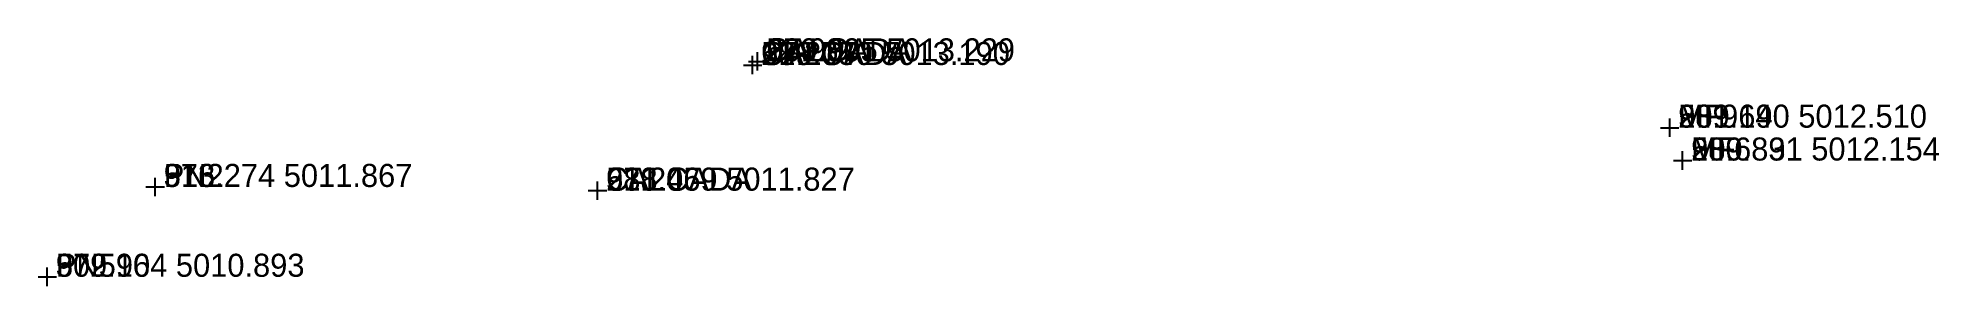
# Model space of a CAD drawing. Extents: x 886 to 1008, y 4909 to 5108.
# Drawn here: x 972 to 992.61, y 5010.79 to 5013.48 of the extents above; entities that cross this region are included whole.
import ezdxf

# ---------------------------------------------------------------- set-up
doc = ezdxf.new("R2010")
doc.units = 0
doc.linetypes.add('1', pattern=[0])
doc.layers.get('0').update_dxf_attribs({"linetype": '1'})
doc.styles.add('STD', font='txt')

msp = doc.modelspace()

# ---------------------------------------------------------------- texts
at = {"layer": 'CO_ORDS', "color": 3, "style": 'STD'}
for s, p in [(' 979.805 5013.229', (979.8047, 5013.2291, 50.9994)), (' 979.750 5013.190', (979.7495, 5013.1899, 51.2039)), (' 989.690 5012.510', (989.6904, 5012.51, 50.9145)), (' 989.831 5012.154', (989.8306, 5012.1537, 50.6891)), (' 973.274 5011.867', (973.2737, 5011.8672, 51.2268)), (' 978.069 5011.827', (978.0692, 5011.827, 51.2449)), (' 972.104 5010.893', (972.1042, 5010.8929, 50.5961))]:
    msp.add_text(s, height=0.25, dxfattribs=at).set_placement(p)
at = {"layer": 'CODE', "color": 3, "style": 'STD'}
for s, p in [(' CALCADA', (979.8047, 5013.2291, 50.9994)), (' CALCADA', (979.7495, 5013.1899, 51.2039)), (' MF', (989.6904, 5012.51, 50.9145)), (' MF', (989.8306, 5012.1537, 50.6891)), (' PN', (973.2737, 5011.8672, 51.2268)), (' CALCADA', (978.0692, 5011.827, 51.2449)), (' PN', (972.1042, 5010.8929, 50.5961))]:
    msp.add_text(s, height=0.25, dxfattribs=at).set_placement(p)
at = {"layer": 'HEIGHT', "color": 3, "style": 'STD'}
for s, p in [(' 50.999', (979.8047, 5013.2291, 50.9994)), (' 51.204', (979.7495, 5013.1899, 51.2039)), (' 50.914', (989.6904, 5012.51, 50.9145)), (' 50.689', (989.8306, 5012.1537, 50.6891)), (' 51.227', (973.2737, 5011.8672, 51.2268)), (' 51.245', (978.0692, 5011.827, 51.2449)), (' 50.596', (972.1042, 5010.8929, 50.5961))]:
    msp.add_text(s, height=0.25, dxfattribs=at).set_placement(p)
at = {"layer": 'PT_ID', "color": 3, "style": 'STD'}
for s, p in [(' 279', (979.8047, 5013.2291, 50.9994)), (' 280', (979.7495, 5013.1899, 51.2039)), (' 231', (989.6904, 5012.51, 50.9145)), (' 230', (989.8306, 5012.1537, 50.6891)), (' 376', (973.2737, 5011.8672, 51.2268)), (' 281', (978.0692, 5011.827, 51.2449)), (' 379', (972.1042, 5010.8929, 50.5961))]:
    msp.add_text(s, height=0.25, dxfattribs=at).set_placement(p)

# ---------------------------------------------------------------- blocks, each defined once
blk = doc.blocks.new('CROSS')
at = {"color": 0}
for p, q in [((-50, 0), (50, 0)), ((0, -50), (0, 50))]:
    blk.add_line(p, q, dxfattribs=at)

# ---------------------------------------------------------------- block references
at = {"layer": 'POINT', "color": 2, "xscale": 0.002, "yscale": 0.002, "zscale": 0.002}
for p in [(979.7495, 5013.1899, 51.2039), (979.8047, 5013.2291, 50.9994), (989.6904, 5012.51, 50.9145), (989.8306, 5012.1537, 50.6891), (973.2737, 5011.8672, 51.2268), (978.0692, 5011.827, 51.2449), (972.1042, 5010.8929, 50.5961)]:
    msp.add_blockref('CROSS', p, dxfattribs=at)

msp.set_redraw_order([(e.dxf.handle, doc.entitydb.next_handle()) for e in msp.query("TEXT MTEXT ATTDEF DIMENSION ARC_DIMENSION")])  # texts and dimensions are drawn at this point

doc.saveas('drawing.dxf')
